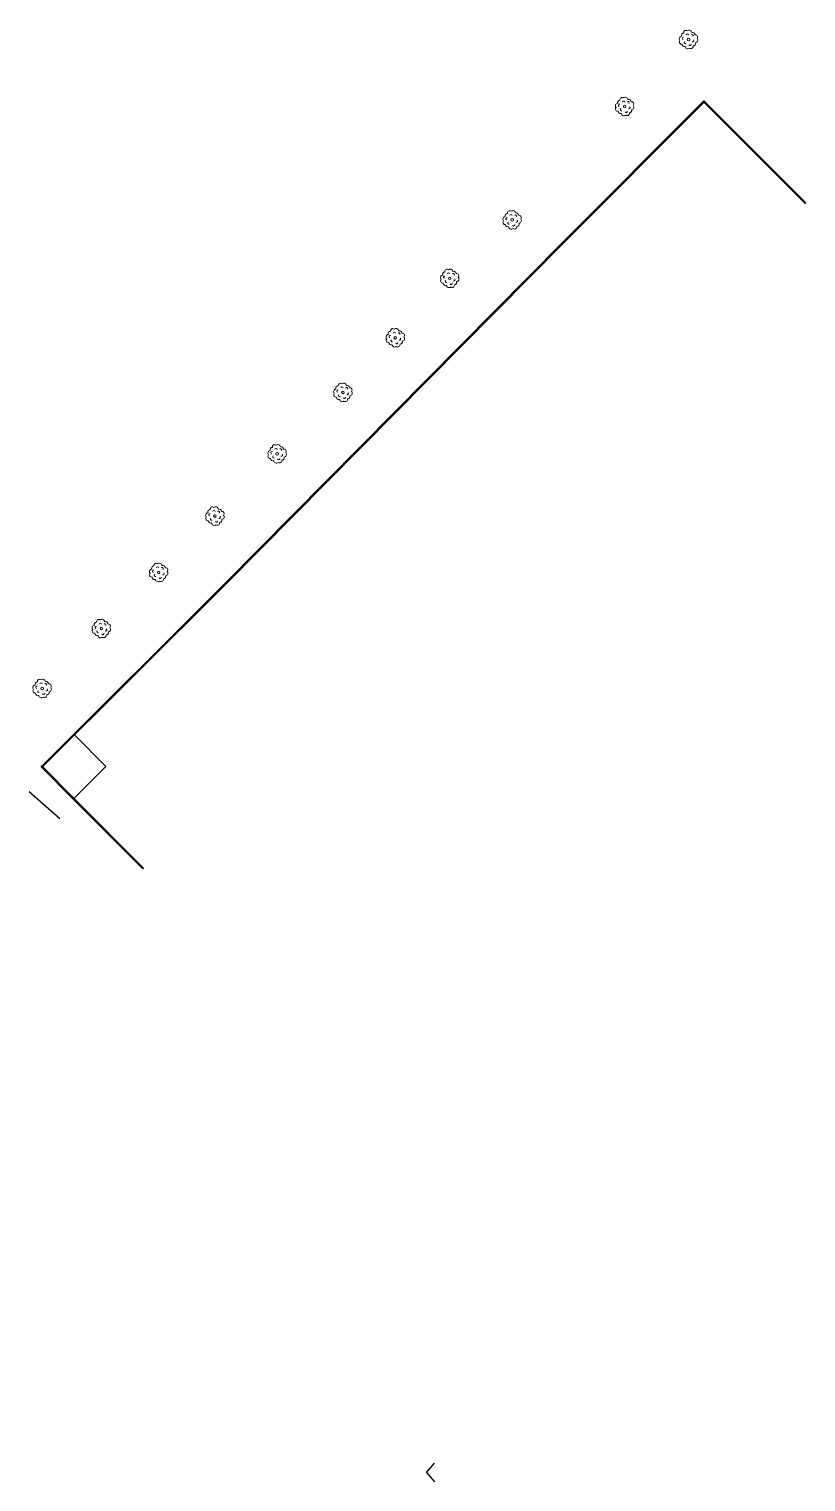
# Model space of a CAD drawing. Header units: metres. Extents: x -170671 to 7046476, y -35663801 to 566855.
# Drawn here: x -7070 to -1699, y 6304 to 16347 of the extents above; entities that cross this region are included whole.
import ezdxf

# ---------------------------------------------------------------- set-up
doc = ezdxf.new("R2010")
doc.units = ezdxf.units.M
doc.header["$LTSCALE"] = 100
for name, color, linetype in [('0-mur', 250, 'Continuous'), ('0-véget', 3, 'Continuous'), ('1-VUE2', 253, 'Continuous')]:
    doc.layers.add(name, color=color, linetype=linetype)

# ---------------------------------------------------------------- blocks, each defined once
blk = doc.blocks.new('BLSYM081 - 2025')
at = {"color": 92, "linetype": 'Continuous', "lineweight": 0}
blk.add_circle((0, 0), 0.45, dxfattribs=at)
for centre, radius, start, end in [((-2.27, 0.52), 0.894, 88.4583, 215.1929), ((-1.44, 1.59), 0.825, 83.4353, 192.7267), ((-1.52, -0.18), 0.415, 90.5895, 253.7128), ((-1.17, 1.38), 0.385, 40.5494, 221.5177), ((-0.57, 2.46), 0.782, 43.6925, 183.5969), ((0.52, 2.27), 0.894, -1.5417, 125.1929), ((0.61, 1.41), 0.415, -29.4105, 133.7128), ((1.59, 1.44), 0.825, -6.5647, 102.7267), ((1.78, 0.32), 0.385, -79.4506, 101.5179), ((2.27, -0.52), 0.894, -91.5417, 35.1929), ((2.46, 0.57), 0.782, -46.3075, 93.5969), ((-2.46, -0.57), 0.782, 133.6925, 273.5969), ((-1.59, -1.44), 0.825, 173.4353, 282.7267), ((-0.52, -2.27), 0.894, 178.4583, 305.1929), ((-0.61, -1.7), 0.385, 160.5494, 341.5175), ((0.57, -2.46), 0.782, -136.3075, 3.5969), ((0.91, -1.23), 0.415, -149.4105, 13.7127), ((1.44, -1.59), 0.825, -96.5647, 12.7267)]:
    blk.add_arc(centre, radius, start, end, dxfattribs=at)

msp = doc.modelspace()

# ---------------------------------------------------------------- linework, layer by layer
at = {"layer": '0-mur'}
for points in [[(-2404.633, 15851.079), (-3385.973, 14867.711), (-5709.938, 12521.269), (-6987.62, 11248.389)], [(-2404.633, 15851.079), (-1699.035, 15146.953)], [(-6761.677, 11472.409), (-6540.548, 11249.38)], [(-6987.62, 11248.389), (-6766.486, 11025.361)], [(-6540.063, 11248.879), (-6764.938, 11024.874)], [(-7070.247, 11077.783), (-6858.36, 10891)], [(-6284.089, 10542.207), (-6766.486, 11025.361)]]:
    msp.add_lwpolyline(points, dxfattribs=at)
at = {"layer": '0-mur', "extrusion": (0, 0, -1)}
for points in [[(2398.969, 15845.438), (3380.3, 14862.023), (3385.967, 14867.713), (2404.633, 15851.079)], [(2404.633, 15851.079), (1699.035, 15146.953), (1704.689, 15141.293), (2410.281, 15845.42)], [(3380.297, 14862.073), (5704.263, 12515.63), (5709.95, 12521.266), (3385.969, 14867.662)], [(5704.286, 12515.626), (6981.975, 11242.745), (6987.62, 11248.389), (5709.926, 12521.271)], [(6981.933, 11254.006), (6760.804, 11030.977), (6766.486, 11025.361), (6987.62, 11248.389)], [(6284.089, 10542.207), (6766.486, 11025.361), (6760.826, 11031.023), (6278.429, 10547.868)]]:
    msp.add_lwpolyline(points, close=True, dxfattribs=at)
at = {"layer": '1-VUE2'}
for q in [(-4267.49, 6434.075), (-4267.49, 6304.075)]:
    msp.add_line((-4323.49, 6369.075), q, dxfattribs=at)

# ---------------------------------------------------------------- block references
at = {"layer": '0-véget', "color": 8, "linetype": 'Continuous', "lineweight": 0, "xscale": 20.00000029806431, "yscale": 20.00000029806431, "zscale": 20.00000029806431, "rotation": 276.7797354001526}
for p in [(-2511.154, 16275.099), (-2952.553, 15811.627), (-3730.556, 15027.848), (-4162.068, 14623.96), (-4538.158, 14213.413), (-4900.259, 13835.484), (-5355.236, 13411.026), (-5785.145, 12980.72), (-6174.116, 12590.953), (-6570.725, 12202.748), (-6980.138, 11789.081)]:
    msp.add_blockref('BLSYM081 - 2025', p, dxfattribs=at)

doc.saveas('drawing.dxf')
